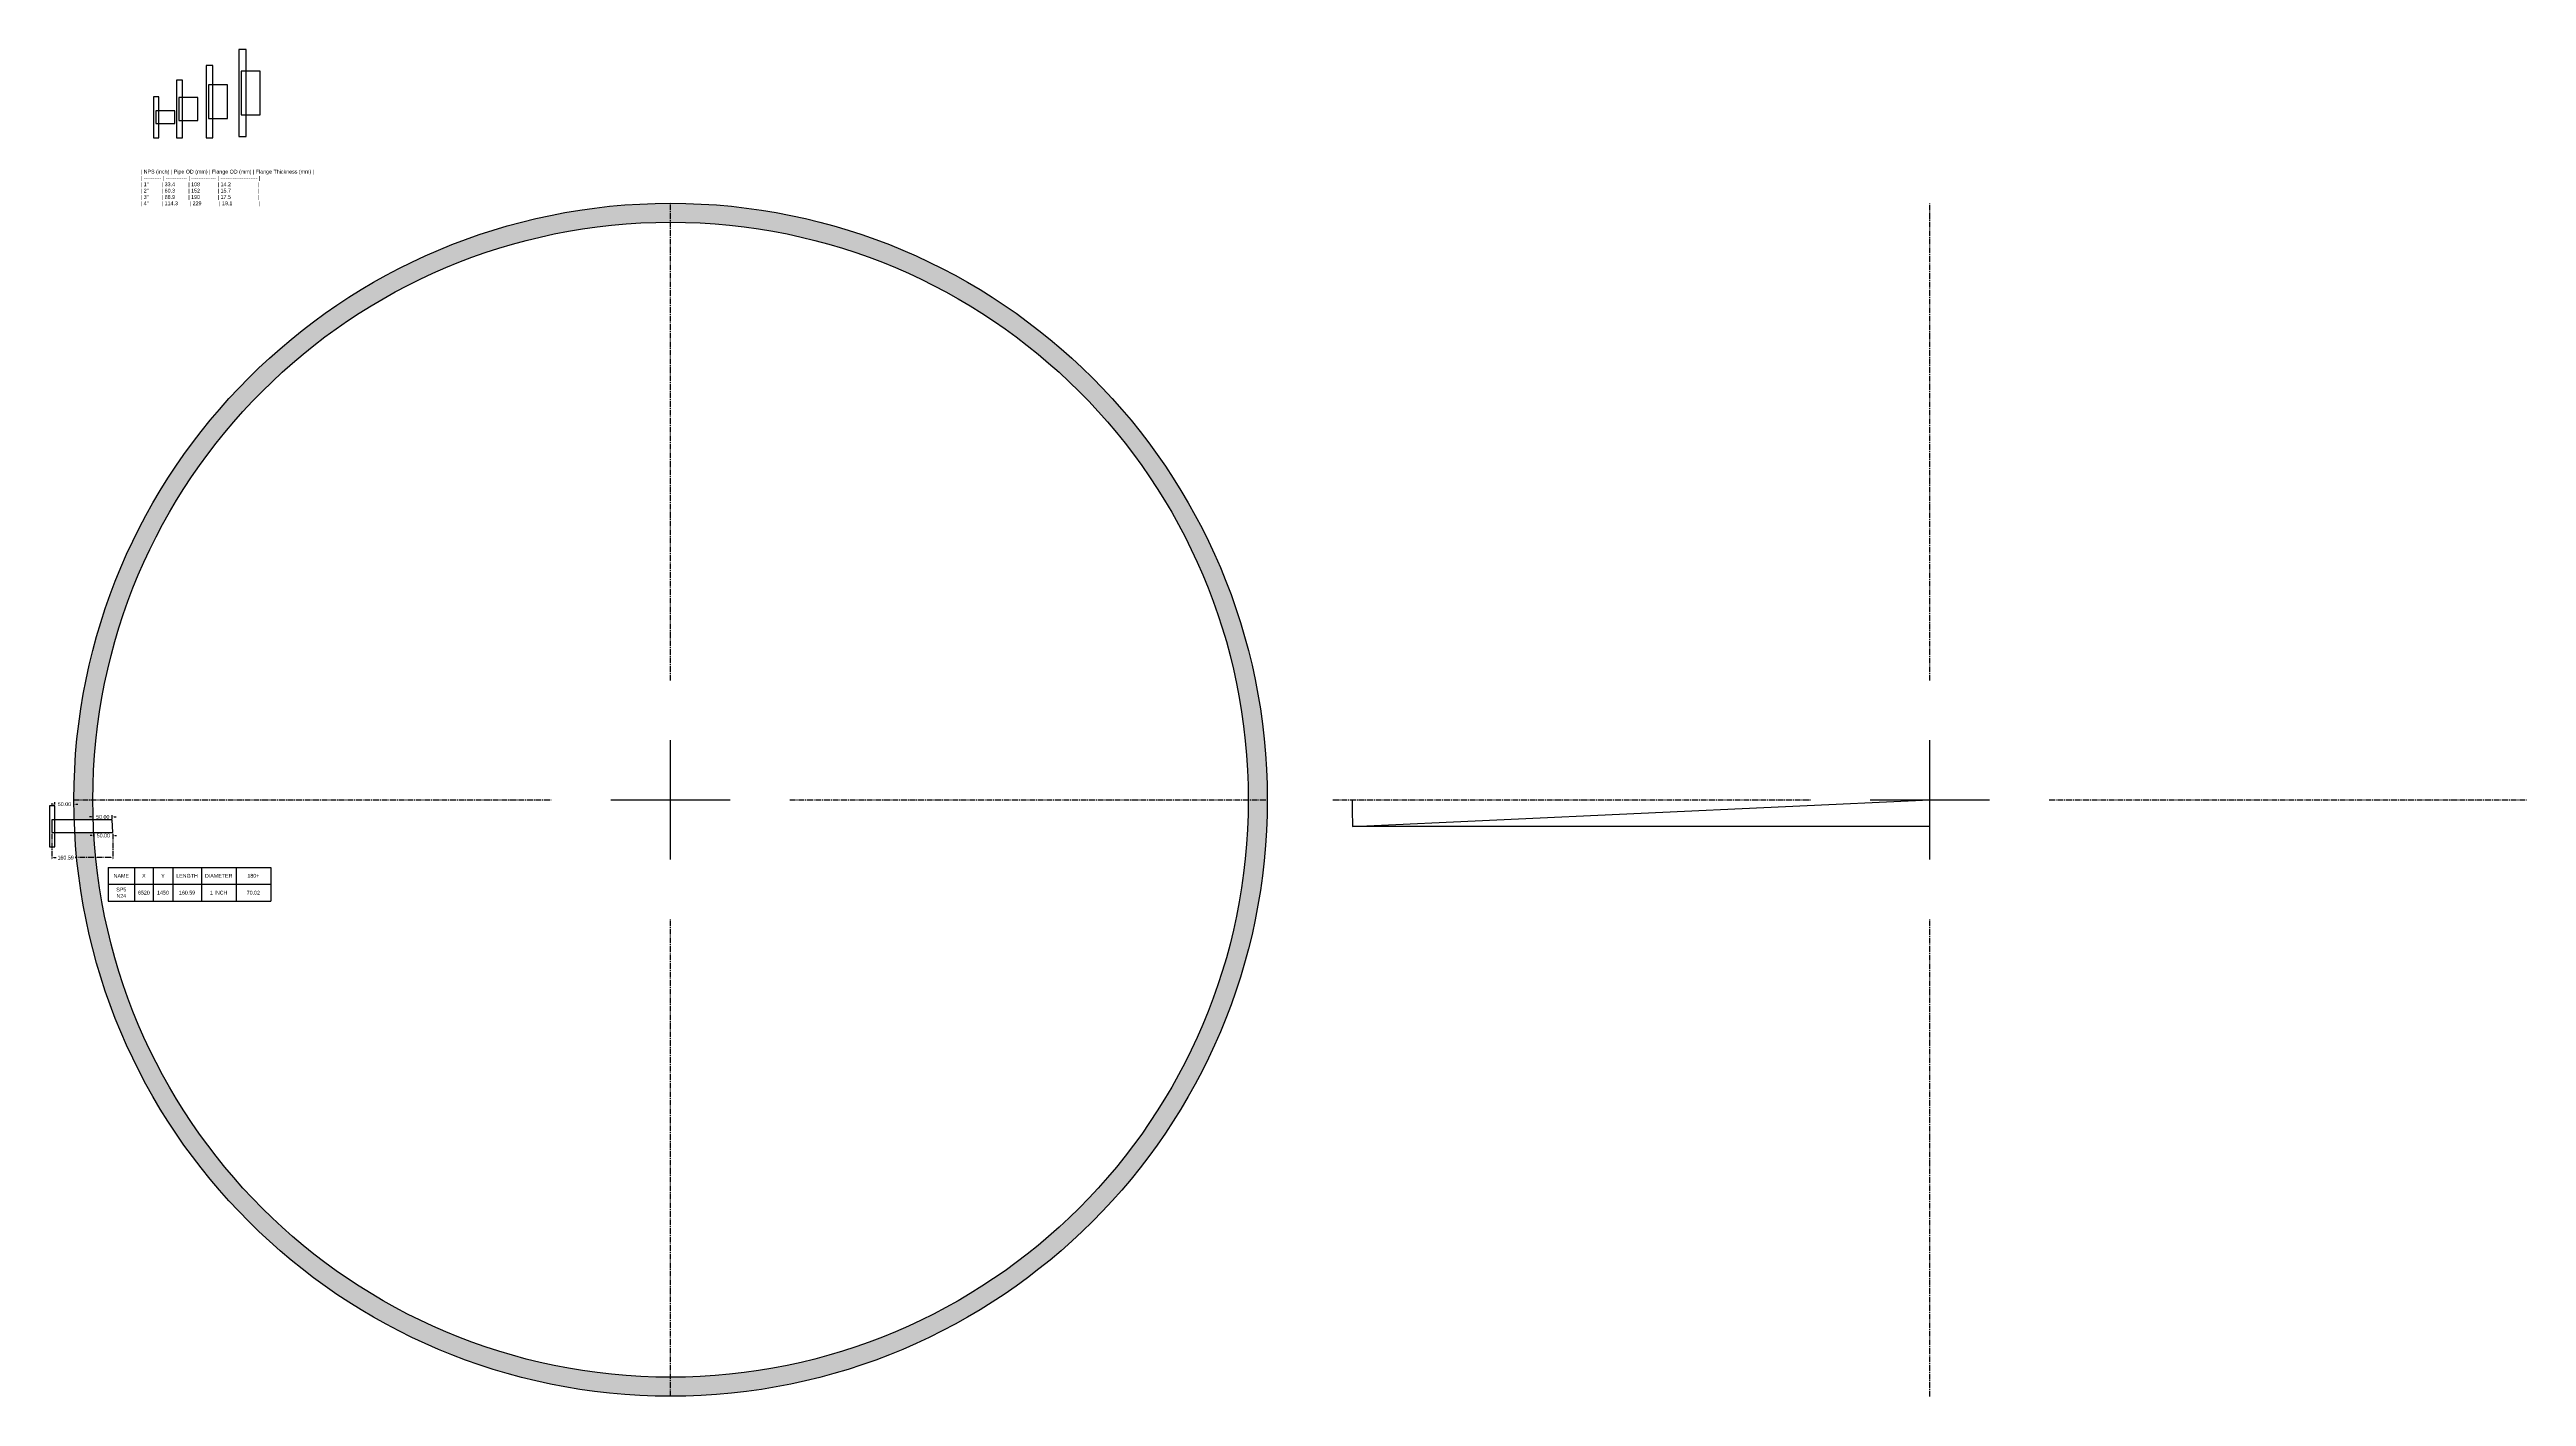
# Model space of a CAD drawing. Header units: millimetres. Extents: x 1187 to 7704, y 18 to 3563.
import ezdxf

# ---------------------------------------------------------------- set-up
doc = ezdxf.new("R2010")
doc.units = ezdxf.units.MM
doc.header["$LTSCALE"] = 20
doc.header["$MEASUREMENT"] = 0
doc.linetypes.add('CENTER2', pattern=[1.125, 0.75, -0.125, 0.125, -0.125])
doc.layers.get('Defpoints').update_dxf_attribs({"color": 10})
doc.styles.get("Standard").update_dxf_attribs({"font": 'arial.ttf', "height": 10})
doc.dimstyles.get("Standard").update_dxf_attribs({"dimtxt": 10, "dimasz": 5, "dimexe": 5, "dimexo": 3, "dimgap": 5, "dimtad": 0, "dimtih": 1, "dimtoh": 1, "dimzin": 0, "dimdsep": 46, "dimtxsty": 'Standard', "dimcen": -0.09, "dimclrd": 7, "dimclre": 7, "dimclrt": 7, "dimadec": 1, "dimazin": 0, "dimtfac": 1, "dimtofl": 0, "dimtmove": 0, "dimatfit": 3, "dimfxl": 1, "dimtolj": 1, "dimtzin": 0, "dimlwd": 25, "dimlwe": 25, "dimarcsym": 0})

# ---------------------------------------------------------------- blocks, each defined once
blk = doc.blocks.new('*T1')
at = {"color": 0, "linetype": 'ByBlock', "lineweight": -2, "transparency": 16777216}
for p, q in [((0, 0), (427.9, 0)), ((0, 0), (0, -89)), ((69.4, 0), (69.4, -89)), ((118.9, 0), (118.9, -89)), ((170, 0), (170, -89)), ((245.4, 0), (245.4, -89)), ((336.6, 0), (336.6, -89)), ((427.9, 0), (427.9, -89)), ((0, -44.5), (427.9, -44.5)), ((0, -89), (427.9, -89))]:
    blk.add_line(p, q, dxfattribs=at)
at = {"color": 0, "transparency": 16777216, "char_height": 10, "attachment_point": 5}
for s, insert, width in [('NAME', (34.7, -22.2), 69.266), ('SP5\\PN24', (34.7, -66.7), 69.266), ('6520', (94.1, -66.7), 49.392), ('X', (94.1, -22.2), 49.392), ('1450', (144.4, -66.7), 50.945), ('Y', (144.4, -22.2), 50.945), ('LENGTH', (207.7, -22.2), 75.34), ('160.59', (207.7, -66.7), 75.34), ('DIAMETER', (291, -22.2), 91.096), ('1 INCH', (291, -66.7), 91.096), ('70.02', (382.2, -66.7), 91.096), ('180+', (382.2, -22.2), 91.096)]:
    blk.add_mtext(s, dxfattribs=dict(at, insert=insert, width=width))
blk = doc.blocks.new('*D2')
at = {"color": 7, "linetype": 'CENTER2', "lineweight": 25, "transparency": 16777216}
for p, q in [((1196.4, 1576.7), (1191.4, 1576.7)), ((1201.4, 1575.5), (1201.4, 1581.7)), ((1251.4, 1575.5), (1251.4, 1581.7)), ((1256.4, 1576.7), (1261.4, 1576.7))]:
    blk.add_line(p, q, dxfattribs=at)
at = {"color": 7, "transparency": 16777216}
for points in [[(1196.4, 1577.6), (1196.4, 1575.9), (1201.4, 1576.7)], [(1256.4, 1577.6), (1256.4, 1575.9), (1251.4, 1576.7)]]:
    blk.add_solid(points, dxfattribs=at)
at = {"layer": 'Defpoints', "color": 0, "transparency": 16777216}
for p in [(1201.4, 1572.5), (1251.4, 1576.7), (1251.4, 1572.5)]:
    blk.add_point(p, dxfattribs=at)
at = {"color": 7, "transparency": 16777216, "insert": (1226.4, 1576.7), "char_height": 10, "attachment_point": 5}
blk.add_mtext('\\A1;50.00', dxfattribs=at)
blk = doc.blocks.new('*D3')
at = {"color": 7, "linetype": 'CENTER2', "lineweight": 25, "transparency": 16777216}
for p, q in [((1297.3, 1543.1), (1292.3, 1543.1)), ((1302.3, 1538.2), (1302.3, 1548.1)), ((1352.3, 1538.2), (1352.3, 1548.1)), ((1357.3, 1543.1), (1362.3, 1543.1))]:
    blk.add_line(p, q, dxfattribs=at)
at = {"color": 7, "transparency": 16777216}
for points in [[(1297.3, 1544), (1297.3, 1542.3), (1302.3, 1543.1)], [(1357.3, 1544), (1357.3, 1542.3), (1352.3, 1543.1)]]:
    blk.add_solid(points, dxfattribs=at)
at = {"layer": 'Defpoints', "color": 0, "transparency": 16777216}
for p in [(1302.3, 1535.2), (1352.3, 1543.1), (1352.3, 1535.2)]:
    blk.add_point(p, dxfattribs=at)
at = {"color": 7, "transparency": 16777216, "insert": (1327.3, 1543.1), "char_height": 10, "attachment_point": 5}
blk.add_mtext('\\A1;50.00', dxfattribs=at)
blk = doc.blocks.new('*D4')
at = {"color": 7, "linetype": 'CENTER2', "lineweight": 25, "transparency": 16777216}
for p, q in [((1298.8, 1494.2), (1293.8, 1494.2)), ((1303.8, 1498.8), (1303.8, 1489.2)), ((1353.8, 1498.8), (1353.8, 1489.2)), ((1358.8, 1494.2), (1363.8, 1494.2))]:
    blk.add_line(p, q, dxfattribs=at)
at = {"color": 7, "transparency": 16777216}
for points in [[(1298.8, 1495), (1298.8, 1493.4), (1303.8, 1494.2)], [(1358.8, 1495), (1358.8, 1493.4), (1353.8, 1494.2)]]:
    blk.add_solid(points, dxfattribs=at)
at = {"layer": 'Defpoints', "color": 0, "transparency": 16777216}
for p in [(1303.8, 1501.8), (1353.8, 1501.8), (1353.8, 1494.2)]:
    blk.add_point(p, dxfattribs=at)
at = {"color": 7, "transparency": 16777216, "insert": (1328.8, 1494.2), "char_height": 10, "attachment_point": 5}
blk.add_mtext('\\A1;50.00', dxfattribs=at)
blk = doc.blocks.new('*D5')
at = {"color": 7, "linetype": 'CENTER2', "lineweight": 25, "transparency": 16777216}
for p, q in [((1193.2, 1498.8), (1193.2, 1431)), ((1198.2, 1436), (1204.3, 1436)), ((1348.8, 1436), (1254.9, 1436)), ((1353.8, 1498.8), (1353.8, 1431))]:
    blk.add_line(p, q, dxfattribs=at)
at = {"color": 7, "transparency": 16777216}
for points in [[(1198.2, 1436.9), (1198.2, 1435.2), (1193.2, 1436)], [(1348.8, 1436.9), (1348.8, 1435.2), (1353.8, 1436)]]:
    blk.add_solid(points, dxfattribs=at)
at = {"layer": 'Defpoints', "color": 0, "transparency": 16777216}
for p in [(1193.2, 1501.8), (1353.8, 1501.8), (1353.8, 1436)]:
    blk.add_point(p, dxfattribs=at)
at = {"color": 7, "transparency": 16777216, "insert": (1229.6, 1436), "char_height": 10, "attachment_point": 5}
blk.add_mtext('\\A1;160.59', dxfattribs=at)
blk = doc.blocks.new('*U6')
at = {"color": 0, "linetype": 'CENTER2', "transparency": 16777216}
for p, q in [((0, 314), (0, 1570.12)), ((-1570.12, 0), (-314, 0)), ((314, 0), (1570.12, 0)), ((0, -1570.12), (0, -314))]:
    blk.add_line(p, q, dxfattribs=at)
at = {"color": 0, "linetype": 'Continuous', "transparency": 16777216}
for p, q in [((0, -157), (0, 157)), ((-157, 0), (157, 0))]:
    blk.add_line(p, q, dxfattribs=at)
blk = doc.blocks.new('*U13')
at = {"color": 0, "linetype": 'CENTER2', "transparency": 16777216}
for p, q in [((0, 314), (0, 1570.12)), ((-1570.12, 0), (-314, 0)), ((314, 0), (1570.12, 0)), ((0, -1570.12), (0, -314))]:
    blk.add_line(p, q, dxfattribs=at)
at = {"color": 0, "linetype": 'Continuous', "transparency": 16777216}
for p, q in [((0, -157), (0, 157)), ((-157, 0), (157, 0))]:
    blk.add_line(p, q, dxfattribs=at)

msp = doc.modelspace()

# ---------------------------------------------------------------- hatches: boundary and pattern name
h = msp.add_hatch()
h.set_pattern_fill('ANGLE', color=256, scale=30)
h.set_pattern_definition([(0, (0, 0), (0, 8.25), [6, -2.25]), (90, (0, 0), (-8.25, 5e-16), [6, -2.25])])
edge = h.paths.add_edge_path()
edge.add_line((1353.823, 1501.75), (1253.745, 1501.75))
edge.add_arc((2821.349, 1588.45), 1570, 183.1656512, 541.9455108)
edge.add_line((1252.254, 1535.15), (1352.284, 1535.15))
edge.add_line((1352.284, 1535.15), (1353.823, 1501.75))
edge = h.paths.add_edge_path()
edge.add_line((1353.823, 1501.75), (1303.823, 1501.75))
edge.add_arc((2821.349, 1588.45), 1520, 183.2698958, 542.0095337)
edge.add_line((1302.284, 1535.15), (1352.284, 1535.15))
edge.add_line((1352.284, 1535.15), (1353.823, 1501.75))

# ---------------------------------------------------------------- linework, layer by layer
for p, q in [((4615.961, 1517.892), (6134.349, 1587.892)), ((6134.349, 1517.892), (4615.961, 1517.892))]:
    msp.add_line(p, q)
for points in [[(1599.318, 3330.957), (1616.818, 3330.957), (1616.818, 3520.957), (1599.318, 3520.957)], [(1685.504, 3334.012), (1704.604, 3334.012), (1704.604, 3563.012), (1685.504, 3563.012)], [(1521.203, 3330.66), (1536.903, 3330.66), (1536.903, 3482.66), (1521.203, 3482.66)], [(1605.318, 3381.507), (1655.318, 3381.507), (1655.318, 3470.407), (1605.318, 3470.407)], [(1691.504, 3391.362), (1741.504, 3391.362), (1741.504, 3505.662), (1691.504, 3505.662)], [(1460.769, 3330.66), (1474.969, 3330.66), (1474.969, 3438.66), (1460.769, 3438.66)], [(1466.769, 3367.96), (1516.769, 3367.96), (1516.769, 3401.36), (1466.769, 3401.36)], [(1527.203, 3376.51), (1577.203, 3376.51), (1577.203, 3436.81), (1527.203, 3436.81)], [(1187.23, 1464.45), (1201.43, 1464.45), (1201.43, 1572.45), (1187.23, 1572.45)], [(1193.23, 1501.75), (1353.823, 1501.75), (1352.284, 1535.15), (1193.23, 1535.15)]]:
    msp.add_lwpolyline(points, close=True)
for radius in [1570, 1520]:
    msp.add_circle((2821.349, 1588.45), radius)
msp.add_arc((6134.349, 1587.892), 1520, 180, 182.639555)

# ---------------------------------------------------------------- block references
at = {"linetype": 'CENTER2'}
for name, p in [('*U6', (2821.349, 1588.45)), ('*U13', (6134.349, 1587.892))]:
    msp.add_blockref(name, p, dxfattribs=at)
msp.add_blockref('*T1', (1341.314, 1410.428))

# ---------------------------------------------------------------- texts
at = {"insert": (1427.488, 3246.572), "char_height": 10, "width": 476.05252, "attachment_point": 1}
msp.add_mtext('| NPS (inch) | Pipe OD (mm) | Flange OD (mm) | Flange Thickness (mm) |\\P| ---------- | ------------ | -------------- | --------------------- |\\P| 1"         | 33.4         | 108            | 14.2                  |\\P| 2"         | 60.3         | 152            | 15.7                  |\\P| 3"         | 88.9         | 190            | 17.5                  |\\P| 4"         | 114.3        | 229            | 19.1                  |\\P', dxfattribs=at)

# ---------------------------------------------------------------- dimensions: what is measured, and where the dimension line sits
for base, p1, p2, picture, middle in [((1251.43, 1576.724), (1201.43, 1572.45), (1251.43, 1572.45), '*D2', (1226.43, 1576.724)), ((1352.284, 1543.144), (1302.284, 1535.15), (1352.284, 1535.15), '*D3', (1327.284, 1543.144)), ((1353.823, 1494.206), (1303.823, 1501.75), (1353.823, 1501.75), '*D4', (1328.823, 1494.206))]:
    dim = msp.add_linear_dim(base=base, p1=p1, p2=p2, dimstyle='Standard')
    dim.commit()
    dim.dimension.update_dxf_attribs({"geometry": picture, "text_midpoint": middle})
dim = msp.add_linear_dim(base=(1353.823, 1436.05), p1=(1193.23, 1501.75), p2=(1353.823, 1501.75), dimstyle='Standard')
dim.commit()
dim.dimension.update_dxf_attribs({"geometry": '*D5', "text_midpoint": (1229.63, 1436.05), "dimtype": 160})

doc.saveas('drawing.dxf')
